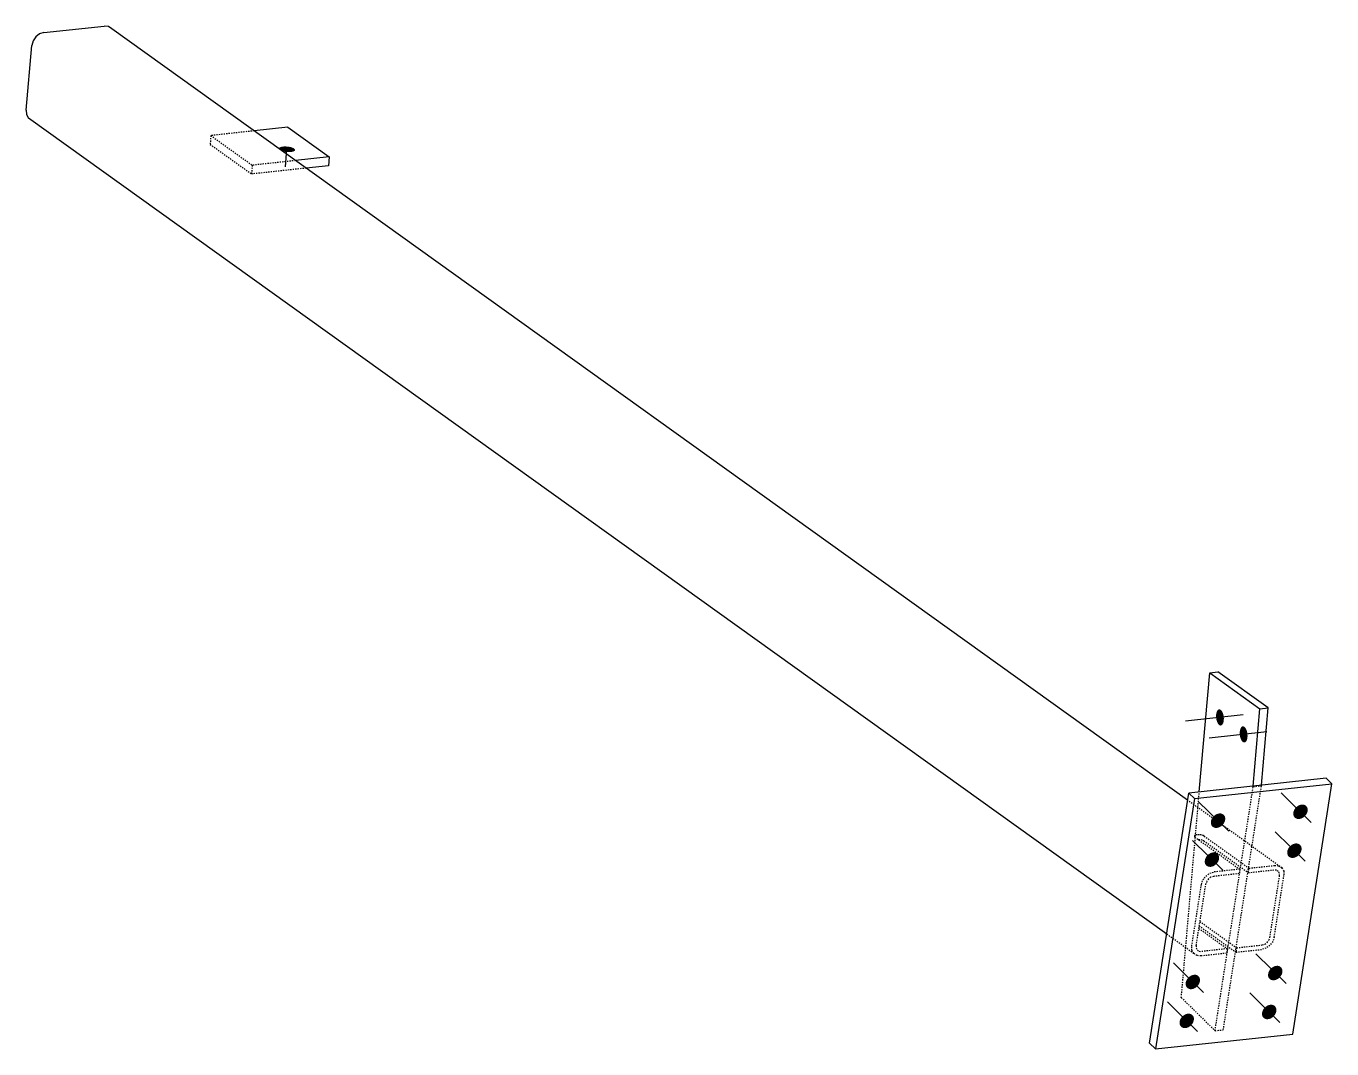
# Model space of a CAD drawing. Header units: millimetres. Extents: x 17 to 29049, y 7 to 1650.
# Drawn here: x 17 to 2102, y 17 to 1650 of the extents above; entities that cross this region are included whole.
import ezdxf

# ---------------------------------------------------------------- set-up
doc = ezdxf.new("R2010")
doc.units = ezdxf.units.MM
doc.linetypes.add('DXK_LINE_DOT2', pattern=[3.9198, 1.9599, -1.9599])
doc.layers.add('STÅL', color=7, linetype='Continuous')

msp = doc.modelspace()

# ---------------------------------------------------------------- hatches: boundary and pattern name
at = {"layer": 'STÅL', "linetype": 'Continuous'}
for points in [[(432.9, 1448.6), (430.2, 1449), (427.7, 1449.5), (425.3, 1450.2), (423.4, 1451), (421.9, 1451.8), (420.8, 1452.8), (420.4, 1453.7), (420.4, 1454.7), (421.1, 1455.5), (422.2, 1456.3), (423.9, 1456.9), (426, 1457.3), (428.4, 1457.6), (431, 1457.6), (433.7, 1457.5), (436.3, 1457.2), (438.9, 1456.7), (441.2, 1456), (443.2, 1455.2), (444.7, 1454.3), (445.7, 1453.4), (446.2, 1452.4), (446.1, 1451.5), (445.5, 1450.6), (444.3, 1449.9), (442.6, 1449.3), (440.6, 1448.8), (438.2, 1448.6), (435.6, 1448.5)], [(1929.1, 546.6), (1929.2, 543.9), (1929.1, 541.3), (1928.7, 538.9), (1928.1, 536.8), (1927.2, 535.1), (1926.2, 533.9), (1925, 533.2), (1923.7, 533), (1922.4, 533.5), (1921.2, 534.4), (1920, 535.9), (1918.9, 537.8), (1918, 540.1), (1917.3, 542.6), (1916.9, 545.3), (1916.8, 548), (1916.9, 550.6), (1917.3, 553), (1917.9, 555.1), (1918.7, 556.8), (1919.8, 558.1), (1921, 558.8), (1922.2, 558.9), (1923.5, 558.5), (1924.8, 557.5), (1926, 556), (1927.1, 554.1), (1928, 551.8), (1928.6, 549.3)], [(1966.8, 519.5), (1967, 516.8), (1966.9, 514.2), (1966.5, 511.8), (1965.9, 509.7), (1965, 508), (1964, 506.8), (1962.8, 506.1), (1961.5, 506), (1960.2, 506.4), (1958.9, 507.4), (1957.7, 508.8), (1956.7, 510.7), (1955.8, 513), (1955.1, 515.5), (1954.7, 518.2), (1954.5, 520.9), (1954.7, 523.5), (1955, 525.9), (1955.7, 528), (1956.5, 529.7), (1957.6, 531), (1958.7, 531.7), (1960, 531.8), (1961.3, 531.4), (1962.6, 530.4), (1963.8, 528.9), (1964.9, 527), (1965.8, 524.7), (1966.4, 522.2)], [(2044.4, 402.3), (2046.5, 404.1), (2048.8, 405.5), (2051.2, 406.5), (2053.6, 406.9), (2055.9, 406.9), (2058, 406.3), (2059.9, 405.3), (2061.3, 403.9), (2062.4, 402), (2063, 399.9), (2063.1, 397.6), (2062.7, 395.2), (2061.7, 392.8), (2060.4, 390.5), (2058.7, 388.4), (2056.6, 386.6), (2054.3, 385.2), (2051.9, 384.3), (2049.5, 383.8), (2047.2, 383.8), (2045.1, 384.4), (2043.2, 385.4), (2041.8, 386.9), (2040.7, 388.7), (2040.1, 390.8), (2040, 393.1), (2040.4, 395.6), (2041.4, 398), (2042.7, 400.3)], [(1912.8, 388.1), (1914.8, 389.9), (1917.1, 391.3), (1919.5, 392.2), (1921.9, 392.7), (1924.2, 392.7), (1926.4, 392.1), (1928.2, 391.1), (1929.7, 389.6), (1930.8, 387.8), (1931.3, 385.7), (1931.4, 383.4), (1931, 380.9), (1930.1, 378.5), (1928.8, 376.2), (1927, 374.2), (1925, 372.4), (1922.7, 371), (1920.3, 370), (1917.9, 369.6), (1915.6, 369.6), (1913.4, 370.2), (1911.6, 371.2), (1910.1, 372.6), (1909.1, 374.5), (1908.5, 376.6), (1908.4, 378.9), (1908.8, 381.3), (1909.7, 383.7), (1911.1, 386)], [(2034.7, 340.2), (2036.8, 342), (2039, 343.4), (2041.4, 344.3), (2043.8, 344.8), (2046.2, 344.7), (2048.3, 344.2), (2050.1, 343.2), (2051.6, 341.7), (2052.7, 339.9), (2053.3, 337.8), (2053.4, 335.4), (2052.9, 333), (2052, 330.6), (2050.7, 328.3), (2048.9, 326.2), (2046.9, 324.5), (2044.6, 323.1), (2042.2, 322.1), (2039.8, 321.6), (2037.5, 321.7), (2035.4, 322.2), (2033.5, 323.3), (2032, 324.7), (2031, 326.5), (2030.4, 328.7), (2030.3, 331), (2030.7, 333.4), (2031.6, 335.8), (2033, 338.1)], [(1903.1, 326), (1905.1, 327.7), (1907.4, 329.1), (1909.8, 330.1), (1912.2, 330.5), (1914.5, 330.5), (1916.7, 330), (1918.5, 328.9), (1920, 327.5), (1921, 325.6), (1921.6, 323.5), (1921.7, 321.2), (1921.3, 318.8), (1920.4, 316.4), (1919, 314.1), (1917.3, 312), (1915.2, 310.2), (1913, 308.8), (1910.6, 307.9), (1908.2, 307.4), (1905.9, 307.5), (1903.7, 308), (1901.9, 309), (1900.4, 310.5), (1899.3, 312.3), (1898.7, 314.4), (1898.7, 316.8), (1899.1, 319.2), (1900, 321.6), (1901.3, 323.9)], [(2004.2, 144.9), (2006.2, 146.6), (2008.5, 148), (2010.9, 149), (2013.3, 149.4), (2015.6, 149.4), (2017.7, 148.9), (2019.6, 147.8), (2021.1, 146.4), (2022.1, 144.5), (2022.7, 142.4), (2022.8, 140.1), (2022.4, 137.7), (2021.5, 135.3), (2020.1, 133), (2018.4, 130.9), (2016.3, 129.1), (2014.1, 127.7), (2011.7, 126.8), (2009.3, 126.3), (2007, 126.4), (2004.8, 126.9), (2003, 127.9), (2001.5, 129.4), (2000.4, 131.2), (1999.8, 133.3), (1999.8, 135.7), (2000.2, 138.1), (2001.1, 140.5), (2002.4, 142.8)], [(1872.5, 130.6), (1874.6, 132.4), (1876.9, 133.8), (1879.2, 134.7), (1881.7, 135.2), (1884, 135.2), (1886.1, 134.6), (1888, 133.6), (1889.4, 132.1), (1890.5, 130.3), (1891.1, 128.2), (1891.2, 125.9), (1890.7, 123.5), (1889.8, 121.1), (1888.5, 118.8), (1886.7, 116.7), (1884.7, 114.9), (1882.4, 113.5), (1880, 112.6), (1877.6, 112.1), (1875.3, 112.1), (1873.2, 112.7), (1871.3, 113.7), (1869.8, 115.2), (1868.8, 117), (1868.2, 119.1), (1868.1, 121.4), (1868.5, 123.8), (1869.4, 126.2), (1870.8, 128.5)], [(1994.5, 82.7), (1996.5, 84.5), (1998.8, 85.9), (2001.2, 86.8), (2003.6, 87.3), (2005.9, 87.3), (2008, 86.7), (2009.9, 85.7), (2011.4, 84.2), (2012.4, 82.4), (2013, 80.3), (2013.1, 78), (2012.7, 75.5), (2011.8, 73.1), (2010.4, 70.8), (2008.7, 68.8), (2006.6, 67), (2004.4, 65.6), (2002, 64.6), (1999.6, 64.2), (1997.2, 64.2), (1995.1, 64.8), (1993.3, 65.8), (1991.8, 67.2), (1990.7, 69.1), (1990.1, 71.2), (1990, 73.5), (1990.5, 75.9), (1991.4, 78.3), (1992.7, 80.6)], [(1862.8, 68.5), (1864.9, 70.2), (1867.1, 71.6), (1869.5, 72.6), (1871.9, 73.1), (1874.3, 73), (1876.4, 72.5), (1878.2, 71.5), (1879.7, 70), (1880.8, 68.2), (1881.4, 66), (1881.4, 63.7), (1881, 61.3), (1880.1, 58.9), (1878.8, 56.6), (1877, 54.5), (1875, 52.7), (1872.7, 51.4), (1870.3, 50.4), (1867.9, 49.9), (1865.6, 50), (1863.5, 50.5), (1861.6, 51.5), (1860.1, 53), (1859.1, 54.8), (1858.5, 57), (1858.4, 59.3), (1858.8, 61.7), (1859.7, 64.1), (1861.1, 66.4)]]:
    msp.add_hatch(color=96, dxfattribs=at).paths.add_polyline_path(points)

# ---------------------------------------------------------------- linework, layer by layer
at = {"layer": 'STÅL', "color": 2, "linetype": 'Continuous'}
for p, q in [((45, 1639.3), (141.5, 1649.8)), ((148.1, 1649.1), (141.5, 1649.8)), ((153.5, 1645.6), (148.1, 1649.1)), ((32.1, 1632.5), (27.8, 1626)), ((38.2, 1637.2), (32.1, 1632.5)), ((45, 1639.3), (38.2, 1637.2)), ((1871.3, 413.8), (153.5, 1645.6)), ((16.8, 1515.7), (25.8, 1618.7)), ((27.8, 1626), (25.8, 1618.7)), ((16.8, 1515.7), (17.5, 1508.7)), ((17.5, 1508.7), (20.8, 1503)), ((1837.9, 200.1), (20.8, 1503)), ((434.6, 1488.3), (381, 1482.5)), ((434.6, 1488.3), (500.8, 1440.9)), ((500.8, 1440.9), (447.1, 1435.1)), ((500.8, 1440.9), (499.5, 1426.8)), ((499.5, 1426.8), (463.9, 1423)), ((1890, 427.2), (1906.7, 617.4)), ((1906.7, 617.4), (1919.8, 618.8)), ((1906.7, 617.4), (1986.9, 559.8)), ((2000.1, 561.2), (1919.8, 618.8)), ((1976.2, 436.5), (1986.9, 559.8)), ((1986.9, 559.8), (2000.1, 561.2)), ((1989.3, 437.9), (2000.1, 561.2)), ((2092.5, 449.1), (1873.1, 425.3)), ((1882.3, 416.3), (2101.7, 440.1)), ((2039.2, 40.5), (2101.7, 440.1)), ((2101.7, 440.1), (2092.5, 449.1)), ((1810.6, 25.8), (1873.1, 425.3)), ((1873.1, 425.3), (1882.3, 416.3)), ((1882.3, 416.3), (1819.8, 16.8)), ((1810.6, 25.8), (1819.8, 16.8)), ((1819.8, 16.8), (2039.2, 40.5))]:
    msp.add_line(p, q, dxfattribs=at)
at = {"layer": 'STÅL', "color": 7, "linetype": 'DXK_LINE_DOT2'}
for p, q in [((381, 1482.5), (311.8, 1475)), ((311.8, 1475), (310.6, 1461)), ((310.6, 1461), (376.7, 1413.6)), ((311.8, 1475), (377.9, 1427.6)), ((377.9, 1427.6), (376.7, 1413.6)), ((463.9, 1423), (376.7, 1413.6)), ((447.1, 1435.1), (377.9, 1427.6)), ((1989.2, 436.9), (1989.3, 437.9)), ((1861.3, 98.7), (1890, 427.2)), ((1915.1, 45.8), (1976.1, 435.5)), ((1928.3, 47.3), (1989.2, 436.9)), ((1976.1, 435.5), (1989.2, 436.9)), ((1976.1, 435.5), (1976.2, 436.5)), ((2021.9, 305.8), (1871.3, 413.8)), ((1882.4, 357.3), (1882.1, 356.2)), ((1882.1, 356.2), (1883.1, 355)), ((1884, 358.2), (1882.4, 357.3)), ((1883.1, 355), (1954.6, 303.7)), ((1886.5, 358.7), (1884, 358.2)), ((1889.7, 358.8), (1886.5, 358.7)), ((1893, 358.4), (1889.7, 358.8)), ((1895.9, 357.7), (1893, 358.4)), ((1898, 356.6), (1895.9, 357.7)), ((1898, 356.6), (1969.5, 305.3)), ((1888.3, 351.3), (1889, 351.3)), ((1889, 351.3), (1892.3, 350.9)), ((1892.3, 350.9), (1895.2, 350.2)), ((1895.2, 350.2), (1897.3, 349.1)), ((1897.3, 349.1), (1968.4, 298.2)), ((1895.8, 286.5), (1900.6, 292.7)), ((1900.6, 292.7), (1906.9, 297.2)), ((1906.9, 297.2), (1913.8, 299.3)), ((1912.7, 292.2), (1908.5, 290.9)), ((1953.5, 296.6), (1912.7, 292.2)), ((1954.6, 303.7), (1913.8, 299.3)), ((1954.6, 303.7), (1953.5, 296.6)), ((1968.4, 298.2), (1969.5, 305.3)), ((1968.4, 298.2), (2009.2, 302.6)), ((1969.5, 305.3), (2010.3, 309.7)), ((2002.7, 194.6), (2018.1, 293)), ((2013.1, 302.2), (2009.2, 302.6)), ((2009.7, 195.4), (2025.1, 293.8)), ((2010.3, 309.7), (2016.8, 309.1)), ((2016.2, 300.2), (2013.1, 302.2)), ((2017.9, 297), (2016.2, 300.2)), ((2016.8, 309.1), (2021.9, 305.8)), ((2018.1, 293), (2017.9, 297)), ((2021.9, 305.8), (2024.8, 300.5)), ((2024.8, 300.5), (2025.1, 293.8)), ((1878, 181.1), (1893.4, 279.5)), ((1885.1, 181.9), (1900.5, 280.3)), ((1893.4, 279.5), (1895.8, 286.5)), ((1901.9, 284.5), (1900.5, 280.3)), ((1904.7, 288.2), (1901.9, 284.5)), ((1908.5, 290.9), (1904.7, 288.2)), ((1889.3, 209.2), (1934.7, 176.7)), ((1890, 213.2), (1948.5, 171.2)), ((1891.1, 220.3), (1949.6, 178.3)), ((1881.2, 169), (1837.9, 200.1)), ((1998.4, 186.7), (2001.2, 190.4)), ((2001.2, 190.4), (2002.7, 194.6)), ((2007.3, 188.4), (2002.6, 182.1)), ((2009.7, 195.4), (2007.3, 188.4)), ((1878.3, 174.4), (1878, 181.1)), ((1881.2, 169), (1878.3, 174.4)), ((1886.3, 165.8), (1881.2, 169)), ((1885.1, 181.9), (1885.2, 177.9)), ((1885.2, 177.9), (1887, 174.6)), ((1887, 174.6), (1890, 172.7)), ((1890, 172.7), (1893.9, 172.3)), ((1933.6, 169.5), (1892.8, 165.1)), ((1934.7, 176.7), (1893.9, 172.3)), ((1934.7, 176.7), (1933.6, 169.5)), ((1949.6, 178.3), (1948.5, 171.2)), ((1948.5, 171.2), (1989.3, 175.6)), ((1949.6, 178.3), (1990.5, 182.7)), ((1996.3, 177.7), (1989.3, 175.6)), ((1990.5, 182.7), (1994.6, 184)), ((1994.6, 184), (1998.4, 186.7)), ((2002.6, 182.1), (1996.3, 177.7)), ((1892.8, 165.1), (1886.3, 165.8)), ((1861.3, 98.7), (1915.1, 45.8)), ((1915.1, 45.8), (1928.3, 47.3))]:
    msp.add_line(p, q, dxfattribs=at)
at = {"layer": 'STÅL', "color": 96, "linetype": 'Continuous'}
for p, q in [((430.8, 1425), (433.3, 1453.1)), ((1959.9, 550), (1867.7, 540)), ((1997.6, 522.9), (1905.5, 512.9)), ((2068.8, 378.5), (2020.6, 425.8)), ((1937.1, 364.2), (1888.9, 411.5)), ((2059, 316.3), (2010.9, 363.6)), ((1927.4, 302.1), (1879.2, 349.4)), ((2028.5, 121), (1980.3, 168.3)), ((1896.8, 106.8), (1848.7, 154)), ((2018.8, 58.8), (1970.6, 106.1)), ((1887.1, 44.6), (1839, 91.9))]:
    msp.add_line(p, q, dxfattribs=at)

doc.saveas('drawing.dxf')
